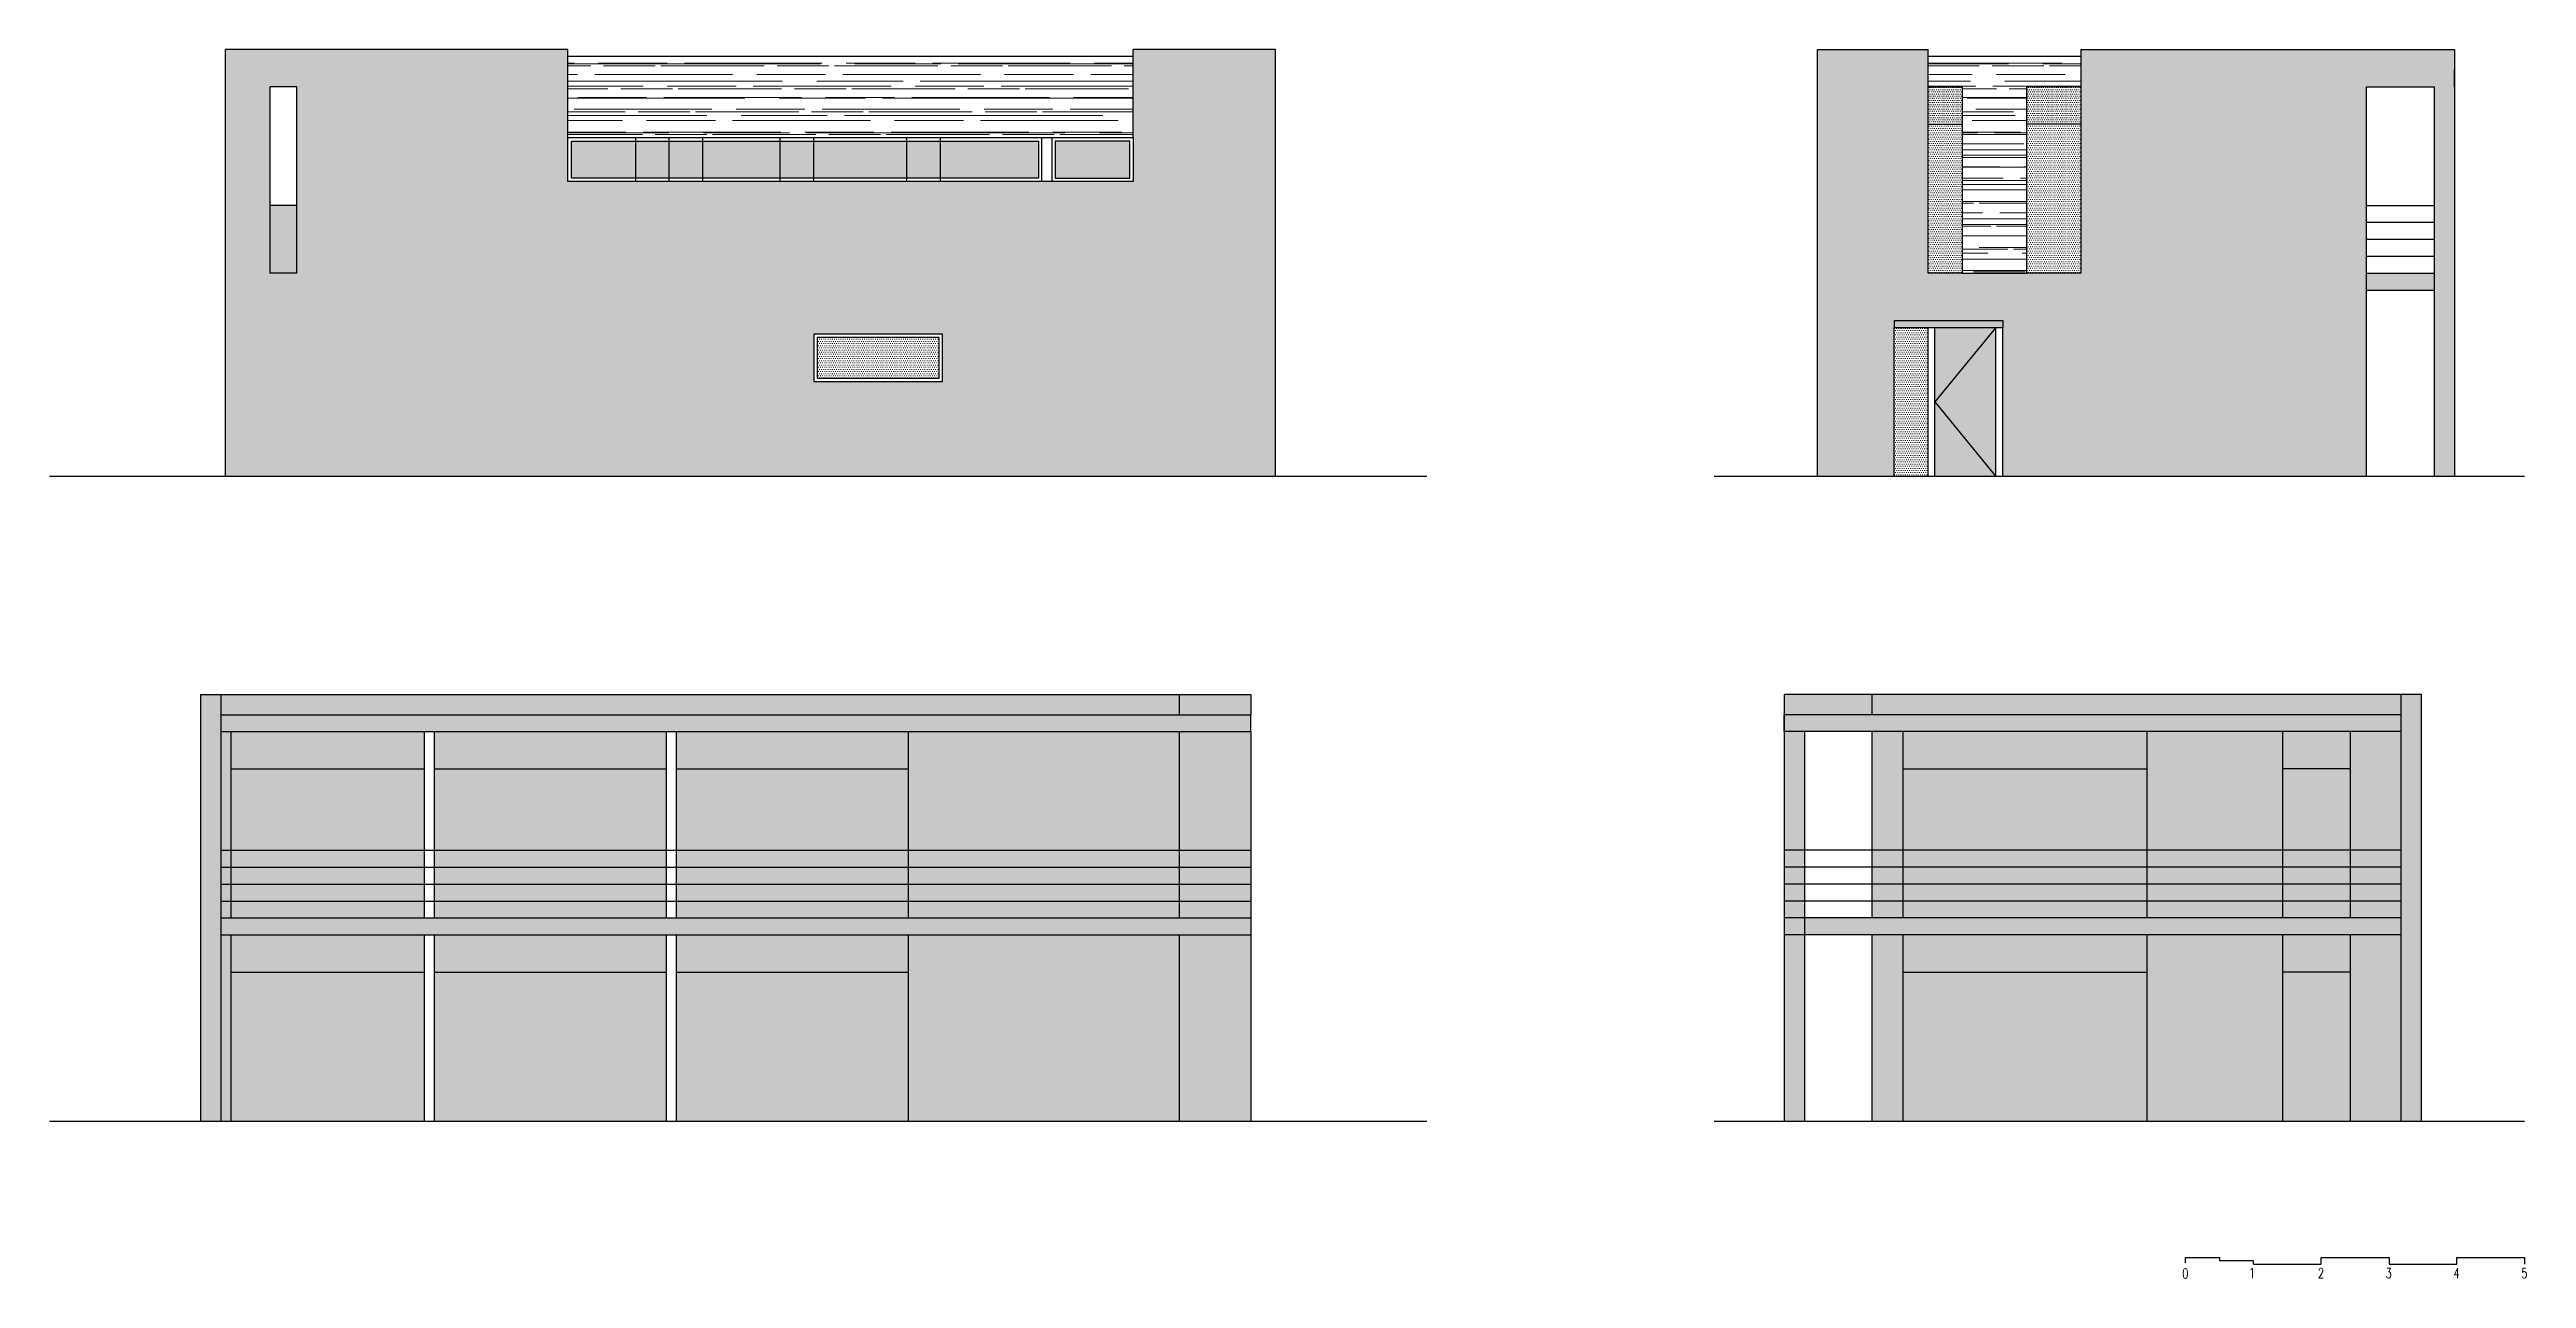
# Model space of a CAD drawing. Header units: millimetres. Extents: x -1097599 to -1097444, y -604198 to -604044.
# Drawn here: x -1097480.65 to -1097444.11, y -604078.44 to -604060.3 of the extents above; entities that cross this region are included whole.
import ezdxf

# ---------------------------------------------------------------- set-up
doc = ezdxf.new("R2010")
doc.units = ezdxf.units.MM
doc.layers.add('SRAFA', color=251, linetype='Continuous', lineweight=9)
doc.layers.add('ZDIVO', color=1, linetype='Continuous')
doc.styles.add('ROMANS', font='romans.shx', dxfattribs={"width": 0.7})
pattern_1 = [(0, (0.1, 0), (0.015875, 0.03175), [0, -0.03175])]

msp = doc.modelspace()

# ---------------------------------------------------------------- texts
at = {"linetype": 'Continuous', "lineweight": 0, "style": 'ROMANS', "width": 0.7}
for s, p in [('0', (-1097449.189, -604078.44)), ('1', (-1097448.204, -604078.436)), ('2', (-1097447.189, -604078.436)), ('3', (-1097446.189, -604078.436)), ('4', (-1097445.189, -604078.436)), ('5', (-1097444.189, -604078.437))]:
    msp.add_text(s, height=0.15, dxfattribs=at).set_placement(p)

# ---------------------------------------------------------------- hatches: boundary and pattern name
at = {"layer": 'SRAFA'}
h = msp.add_hatch(color=8, dxfattribs=at)
h.paths.add_polyline_path([(-1097467.48, -604064.502), (-1097467.48, -604065.202), (-1097469.38, -604065.202), (-1097469.38, -604064.502)], flags=16)
h.paths.add_polyline_path([(-1097446.473, -604066.602), (-1097446.473, -604063.602), (-1097446.473, -604060.852), (-1097445.473, -604060.852), (-1097445.473, -604066.602), (-1097445.173, -604066.602), (-1097445.173, -604060.302), (-1097446.473, -604060.302), (-1097450.688, -604060.302), (-1097450.688, -604063.602), (-1097451.488, -604063.602), (-1097452.438, -604063.602), (-1097452.938, -604063.602), (-1097452.938, -604060.302), (-1097454.573, -604060.302), (-1097454.573, -604066.602), (-1097453.438, -604066.602), (-1097453.438, -604064.402), (-1097453.438, -604064.302), (-1097451.838, -604064.302), (-1097451.838, -604064.402), (-1097451.838, -604066.602)])
h.paths.add_polyline_path([(-1097464.665, -604060.302), (-1097464.665, -604061.602), (-1097464.665, -604062.252), (-1097473.005, -604062.252), (-1097473.005, -604060.302), (-1097478.055, -604060.302), (-1097478.055, -604060.852), (-1097478.055, -604066.602), (-1097462.565, -604066.602), (-1097462.565, -604060.302)])
h.paths.add_polyline_path([(-1097477.405, -604060.852), (-1097477.005, -604060.852), (-1097477.005, -604063.602), (-1097477.405, -604063.602)])
h = msp.add_hatch(dxfattribs=at)
h.set_pattern_fill('AR-RROOF', color=256, scale=0.01, style=0)
h.paths.add_polyline_path([(-1097464.665, -604061.602), (-1097464.665, -604060.402), (-1097473.005, -604060.402), (-1097473.005, -604061.602)])
h = msp.add_hatch(dxfattribs=at)
h.set_pattern_fill('AR-RROOF', color=256, scale=0.01, style=0)
h.paths.add_polyline_path([(-1097450.688, -604060.402), (-1097452.938, -604060.402), (-1097452.938, -604060.852), (-1097452.438, -604060.852), (-1097452.438, -604063.602), (-1097451.488, -604063.602), (-1097451.488, -604060.852), (-1097450.688, -604060.852)])
h = msp.add_hatch(dxfattribs=at)
h.set_pattern_fill('DOTS', color=256, scale=0.02, style=0)
h.paths.add_polyline_path([(-1097452.938, -604060.852), (-1097452.938, -604061.402), (-1097452.438, -604061.402), (-1097452.438, -604060.852)])
h = msp.add_hatch(dxfattribs=at)
h.set_pattern_fill('DOTS', color=256, scale=0.02, style=0)
h.set_pattern_definition(pattern_1)
h.paths.add_polyline_path([(-1097450.688, -604061.402), (-1097450.688, -604060.852), (-1097451.488, -604060.852), (-1097451.488, -604061.402)])
h = msp.add_hatch(dxfattribs=at)
h.set_pattern_fill('DOTS', color=256, scale=0.02, style=0)
h.paths.add_polyline_path([(-1097452.938, -604061.402), (-1097452.938, -604063.602), (-1097452.438, -604063.602), (-1097452.438, -604061.402)])
h = msp.add_hatch(dxfattribs=at)
h.set_pattern_fill('DOTS', color=256, scale=0.02, style=0)
h.set_pattern_definition(pattern_1)
h.paths.add_polyline_path([(-1097450.688, -604061.402), (-1097451.488, -604061.402), (-1097451.488, -604063.602), (-1097450.688, -604063.602)])
h = msp.add_hatch(dxfattribs=at)
h.set_pattern_fill('DOTS', color=256, scale=0.02, style=0)
h.set_pattern_definition([(0, (-1097477.156114, -604062.949236), (0.015875, 0.03175), [0, -0.03175])])
h.paths.add_polyline_path([(-1097477.005, -604062.602), (-1097477.405, -604062.602), (-1097477.405, -604063.602), (-1097477.005, -604063.602)])
h.paths.add_polyline_path([(-1097472.955, -604061.652), (-1097466.065, -604061.652), (-1097466.065, -604062.202), (-1097472.955, -604062.202)])
h.paths.add_polyline_path([(-1097464.715, -604061.652), (-1097465.815, -604061.652), (-1097465.815, -604062.202), (-1097464.715, -604062.202)])
h = msp.add_hatch(color=250, dxfattribs=at)
h.paths.add_polyline_path([(-1097452.838, -604065.502), (-1097452.838, -604066.602), (-1097451.938, -604066.602)], flags=17)
h.paths.add_polyline_path([(-1097451.938, -604064.402), (-1097452.838, -604065.502), (-1097451.938, -604066.602)])
h.paths.add_polyline_path([(-1097452.838, -604064.402), (-1097452.838, -604065.502), (-1097451.938, -604064.402)])
h.paths.add_polyline_path([(-1097445.473, -604063.852), (-1097445.473, -604063.602), (-1097446.473, -604063.602), (-1097446.473, -604063.852)])
h.paths.add_polyline_path([(-1097445.963, -604073.369), (-1097445.963, -604073.119), (-1097455.063, -604073.119), (-1097455.063, -604073.369)])
h.paths.add_polyline_path([(-1097445.963, -604070.369), (-1097445.963, -604070.119), (-1097455.063, -604070.119), (-1097455.063, -604070.369)])
h.paths.add_polyline_path([(-1097478.123, -604073.119), (-1097478.123, -604073.369), (-1097462.933, -604073.369), (-1097462.933, -604073.119)])
h.paths.add_polyline_path([(-1097478.123, -604070.119), (-1097478.123, -604070.369), (-1097462.933, -604070.369), (-1097462.933, -604070.119)])
msp.add_hatch(color=250, dxfattribs=at).paths.add_polyline_path([(-1097451.838, -604064.302), (-1097453.438, -604064.302), (-1097453.438, -604064.402), (-1097451.838, -604064.402)])
h = msp.add_hatch(dxfattribs=at)
h.set_pattern_fill('DOTS', color=256, scale=0.02, style=0)
h.paths.add_polyline_path([(-1097452.938, -604066.602), (-1097452.938, -604064.402), (-1097453.438, -604064.402), (-1097453.438, -604066.602)])
h = msp.add_hatch(dxfattribs=at)
h.set_pattern_fill('DOTS', color=256, scale=0.02, style=0)
h.set_pattern_definition([(0, (1.3, 8e-10), (0.015875, 0.03175), [0, -0.03175])])
h.paths.add_polyline_path([(-1097467.53, -604065.152), (-1097467.53, -604064.552), (-1097469.33, -604064.552), (-1097469.33, -604065.152)])
h = msp.add_hatch(color=8, dxfattribs=at)
h.paths.add_polyline_path([(-1097478.423, -604076.119), (-1097477.973, -604076.119), (-1097477.973, -604073.369), (-1097478.123, -604073.369), (-1097478.123, -604072.119), (-1097478.273, -604072.119), (-1097478.423, -604072.119), (-1097478.423, -604073.369)])
h.paths.add_polyline_path([(-1097478.423, -604072.119), (-1097477.973, -604072.119), (-1097477.973, -604070.369), (-1097478.123, -604070.369), (-1097478.123, -604070.119), (-1097478.423, -604070.119), (-1097478.423, -604070.369)])
h.paths.add_polyline_path([(-1097463.983, -604072.119), (-1097463.983, -604070.369), (-1097467.983, -604070.369), (-1097467.983, -604072.119)])
h.paths.add_polyline_path([(-1097463.983, -604072.369), (-1097463.983, -604072.119), (-1097467.983, -604072.119), (-1097467.983, -604072.369)])
h.paths.add_polyline_path([(-1097463.983, -604072.619), (-1097463.983, -604072.369), (-1097467.983, -604072.369), (-1097467.983, -604072.619)])
h.paths.add_polyline_path([(-1097463.983, -604072.869), (-1097463.983, -604072.619), (-1097467.983, -604072.619), (-1097467.983, -604072.869)])
h.paths.add_polyline_path([(-1097463.983, -604073.119), (-1097463.983, -604072.869), (-1097467.983, -604072.869), (-1097467.983, -604073.119)])
h.paths.add_polyline_path([(-1097467.983, -604073.369), (-1097467.983, -604076.119), (-1097463.983, -604076.119), (-1097463.983, -604073.369)])
h.paths.add_polyline_path([(-1097463.983, -604070.119), (-1097463.983, -604069.819), (-1097478.423, -604069.819), (-1097478.423, -604070.119)])
h.paths.add_polyline_path([(-1097478.123, -604072.119), (-1097478.123, -604072.369), (-1097477.973, -604072.369), (-1097477.973, -604072.119)], flags=17)
h.paths.add_polyline_path([(-1097478.123, -604072.369), (-1097478.123, -604072.619), (-1097477.973, -604072.619), (-1097477.973, -604072.369)], flags=16)
h.paths.add_polyline_path([(-1097478.123, -604072.619), (-1097478.123, -604072.869), (-1097477.973, -604072.869), (-1097477.973, -604072.619)], flags=16)
h.paths.add_polyline_path([(-1097478.123, -604072.869), (-1097478.123, -604073.119), (-1097477.973, -604073.119), (-1097477.973, -604072.869)], flags=17)
h = msp.add_hatch(color=8, dxfattribs=at)
h.paths.add_polyline_path([(-1097462.933, -604073.369), (-1097463.983, -604073.369), (-1097463.983, -604076.119), (-1097462.933, -604076.119)])
h.paths.add_polyline_path([(-1097462.933, -604073.119), (-1097462.933, -604072.869), (-1097463.983, -604072.869), (-1097463.983, -604073.119)])
h.paths.add_polyline_path([(-1097462.933, -604072.869), (-1097462.933, -604072.619), (-1097463.983, -604072.619), (-1097463.983, -604072.869)])
h.paths.add_polyline_path([(-1097462.933, -604072.619), (-1097462.933, -604072.369), (-1097463.983, -604072.369), (-1097463.983, -604072.619)])
h.paths.add_polyline_path([(-1097462.933, -604072.369), (-1097462.933, -604072.119), (-1097463.983, -604072.119), (-1097463.983, -604072.369)])
h.paths.add_polyline_path([(-1097462.933, -604072.119), (-1097462.933, -604070.369), (-1097463.983, -604070.369), (-1097463.983, -604072.119)])
h.paths.add_polyline_path([(-1097463.983, -604069.819), (-1097463.983, -604070.119), (-1097462.933, -604070.119), (-1097462.933, -604069.819)])
h = msp.add_hatch(color=8, dxfattribs=at)
h.paths.add_polyline_path([(-1097455.063, -604069.819), (-1097455.063, -604070.119), (-1097453.763, -604070.119), (-1097453.763, -604069.819)])
h.paths.add_polyline_path([(-1097455.063, -604072.119), (-1097454.763, -604072.119), (-1097454.763, -604070.369), (-1097455.063, -604070.369)])
h.paths.add_polyline_path([(-1097455.063, -604076.119), (-1097454.763, -604076.119), (-1097454.763, -604073.369), (-1097455.063, -604073.369)])
h.paths.add_polyline_path([(-1097455.063, -604073.119), (-1097454.763, -604073.119), (-1097454.763, -604072.869), (-1097455.063, -604072.869)])
h.paths.add_polyline_path([(-1097455.063, -604072.869), (-1097454.763, -604072.869), (-1097454.763, -604072.619), (-1097455.063, -604072.619)])
h.paths.add_polyline_path([(-1097455.063, -604072.369), (-1097455.063, -604072.619), (-1097454.763, -604072.619), (-1097454.763, -604072.369)])
h.paths.add_polyline_path([(-1097454.763, -604072.369), (-1097454.763, -604072.119), (-1097455.063, -604072.119), (-1097455.063, -604072.369)])
h = msp.add_hatch(color=8, dxfattribs=at)
h.paths.add_polyline_path([(-1097447.713, -604072.119), (-1097447.713, -604070.369), (-1097449.713, -604070.369), (-1097449.713, -604072.119)])
h.paths.add_polyline_path([(-1097449.713, -604073.369), (-1097449.713, -604076.119), (-1097447.713, -604076.119), (-1097447.713, -604073.369)])
h.paths.add_polyline_path([(-1097453.763, -604076.119), (-1097453.313, -604076.119), (-1097453.313, -604073.369), (-1097453.763, -604073.369)])
h.paths.add_polyline_path([(-1097453.763, -604072.869), (-1097453.763, -604073.119), (-1097453.313, -604073.119), (-1097453.313, -604072.869)])
h.paths.add_polyline_path([(-1097453.763, -604072.619), (-1097453.763, -604072.869), (-1097453.313, -604072.869), (-1097453.313, -604072.619)])
h.paths.add_polyline_path([(-1097453.763, -604072.369), (-1097453.763, -604072.619), (-1097453.313, -604072.619), (-1097453.313, -604072.369)])
h.paths.add_polyline_path([(-1097453.313, -604072.369), (-1097453.313, -604072.119), (-1097453.763, -604072.119), (-1097453.763, -604072.369)])
h.paths.add_polyline_path([(-1097453.763, -604072.119), (-1097453.313, -604072.119), (-1097453.313, -604070.369), (-1097453.763, -604070.369)])
h.paths.add_polyline_path([(-1097445.663, -604070.119), (-1097445.663, -604069.819), (-1097453.763, -604069.819), (-1097453.763, -604070.119)])
h.paths.add_polyline_path([(-1097446.713, -604072.119), (-1097445.663, -604072.119), (-1097445.663, -604070.369), (-1097445.663, -604070.119), (-1097445.963, -604070.119), (-1097445.963, -604070.369), (-1097446.713, -604070.369)])
h.paths.add_polyline_path([(-1097446.713, -604072.119), (-1097446.713, -604072.369), (-1097445.663, -604072.369), (-1097445.663, -604072.119)])
h.paths.add_polyline_path([(-1097446.713, -604072.369), (-1097446.713, -604072.619), (-1097445.663, -604072.619), (-1097445.663, -604072.369)])
h.paths.add_polyline_path([(-1097445.663, -604072.869), (-1097445.663, -604072.619), (-1097446.713, -604072.619), (-1097446.713, -604072.869)])
h.paths.add_polyline_path([(-1097445.663, -604073.119), (-1097445.663, -604072.869), (-1097446.713, -604072.869), (-1097446.713, -604073.119), (-1097445.963, -604073.119), (-1097445.963, -604073.369), (-1097445.663, -604073.369), (-1097445.663, -604073.244)])
h.paths.add_polyline_path([(-1097446.713, -604073.369), (-1097446.713, -604076.119), (-1097445.663, -604076.119), (-1097445.663, -604073.369)])
h.paths.add_polyline_path([(-1097447.713, -604073.119), (-1097447.713, -604072.869), (-1097449.713, -604072.869), (-1097449.713, -604073.119)])
h.paths.add_polyline_path([(-1097449.713, -604072.619), (-1097449.713, -604072.869), (-1097447.713, -604072.869), (-1097447.713, -604072.619)])
h.paths.add_polyline_path([(-1097449.713, -604072.369), (-1097449.713, -604072.619), (-1097447.713, -604072.619), (-1097447.713, -604072.369)])
h.paths.add_polyline_path([(-1097449.713, -604072.119), (-1097449.713, -604072.369), (-1097447.713, -604072.369), (-1097447.713, -604072.119)])
h = msp.add_hatch(dxfattribs=at)
h.set_pattern_fill('DOTS', color=256, scale=0.02, style=0)
h.set_pattern_definition([(0, (0, 12.613998), (0.015875, 0.03175), [0, -0.03175])])
h.paths.add_polyline_path([(-1097477.973, -604076.119), (-1097475.123, -604076.119), (-1097475.123, -604073.919), (-1097477.973, -604073.919)])
h.paths.add_polyline_path([(-1097474.973, -604076.119), (-1097471.553, -604076.119), (-1097471.553, -604073.919), (-1097474.973, -604073.919)])
h.paths.add_polyline_path([(-1097471.403, -604076.119), (-1097467.983, -604076.119), (-1097467.983, -604073.919), (-1097471.403, -604073.919)])
h.paths.add_polyline_path([(-1097471.403, -604073.919), (-1097467.983, -604073.919), (-1097467.983, -604073.369), (-1097471.403, -604073.369)])
h.paths.add_polyline_path([(-1097471.553, -604073.369), (-1097474.973, -604073.369), (-1097474.973, -604073.919), (-1097471.553, -604073.919)])
h.paths.add_polyline_path([(-1097475.123, -604073.369), (-1097477.973, -604073.369), (-1097477.973, -604073.919), (-1097475.123, -604073.919)])
h.paths.add_polyline_path([(-1097477.973, -604072.119), (-1097475.123, -604072.119), (-1097475.123, -604070.919), (-1097477.973, -604070.919)])
h.paths.add_polyline_path([(-1097471.553, -604072.119), (-1097471.553, -604070.919), (-1097474.973, -604070.919), (-1097474.973, -604072.119)])
h.paths.add_polyline_path([(-1097471.403, -604072.119), (-1097467.983, -604072.119), (-1097467.983, -604070.919), (-1097471.403, -604070.919)])
h.paths.add_polyline_path([(-1097471.403, -604070.919), (-1097467.983, -604070.919), (-1097467.983, -604070.369), (-1097471.403, -604070.369)])
h.paths.add_polyline_path([(-1097471.553, -604070.369), (-1097474.973, -604070.369), (-1097474.973, -604070.919), (-1097471.553, -604070.919)])
h.paths.add_polyline_path([(-1097475.123, -604070.369), (-1097477.973, -604070.369), (-1097477.973, -604070.919), (-1097475.123, -604070.919)])
h.paths.add_polyline_path([(-1097475.123, -604072.119), (-1097477.973, -604072.119), (-1097477.973, -604072.369), (-1097475.123, -604072.369)])
h.paths.add_polyline_path([(-1097475.123, -604072.369), (-1097477.973, -604072.369), (-1097477.973, -604072.619), (-1097475.123, -604072.619)])
h.paths.add_polyline_path([(-1097475.123, -604072.869), (-1097475.123, -604072.619), (-1097477.973, -604072.619), (-1097477.973, -604072.869)])
h.paths.add_polyline_path([(-1097475.123, -604072.869), (-1097477.973, -604072.869), (-1097477.973, -604073.119), (-1097475.123, -604073.119)])
h.paths.add_polyline_path([(-1097471.553, -604072.869), (-1097474.973, -604072.869), (-1097474.973, -604073.119), (-1097471.553, -604073.119)])
h.paths.add_polyline_path([(-1097474.973, -604072.869), (-1097471.553, -604072.869), (-1097471.553, -604072.619), (-1097474.973, -604072.619)])
h.paths.add_polyline_path([(-1097474.973, -604072.619), (-1097471.553, -604072.619), (-1097471.553, -604072.369), (-1097474.973, -604072.369)])
h.paths.add_polyline_path([(-1097474.973, -604072.119), (-1097474.973, -604072.369), (-1097471.553, -604072.369), (-1097471.553, -604072.119)])
h.paths.add_polyline_path([(-1097467.983, -604072.869), (-1097471.403, -604072.869), (-1097471.403, -604073.119), (-1097467.983, -604073.119)])
h.paths.add_polyline_path([(-1097467.983, -604072.619), (-1097471.403, -604072.619), (-1097471.403, -604072.869), (-1097467.983, -604072.869)])
h.paths.add_polyline_path([(-1097467.983, -604072.369), (-1097471.403, -604072.369), (-1097471.403, -604072.619), (-1097467.983, -604072.619)])
h.paths.add_polyline_path([(-1097471.403, -604072.369), (-1097467.983, -604072.369), (-1097467.983, -604072.119), (-1097471.403, -604072.119)])
h = msp.add_hatch(dxfattribs=at)
h.set_pattern_fill('DOTS', color=256, scale=0.02, style=0)
h.paths.add_polyline_path([(-1097453.313, -604073.919), (-1097453.313, -604076.119), (-1097449.713, -604076.119), (-1097449.713, -604073.919)])
h.paths.add_polyline_path([(-1097449.713, -604073.919), (-1097449.713, -604073.369), (-1097453.313, -604073.369), (-1097453.313, -604073.919)])
h.paths.add_polyline_path([(-1097453.313, -604072.869), (-1097453.313, -604073.119), (-1097449.713, -604073.119), (-1097449.713, -604072.869)])
h.paths.add_polyline_path([(-1097453.313, -604072.619), (-1097453.313, -604072.869), (-1097449.713, -604072.869), (-1097449.713, -604072.619)])
h.paths.add_polyline_path([(-1097453.313, -604072.369), (-1097453.313, -604072.619), (-1097449.713, -604072.619), (-1097449.713, -604072.369)])
h.paths.add_polyline_path([(-1097453.313, -604072.119), (-1097453.313, -604072.369), (-1097449.713, -604072.369), (-1097449.713, -604072.119)])
h.paths.add_polyline_path([(-1097449.713, -604072.119), (-1097449.713, -604070.919), (-1097453.313, -604070.919), (-1097453.313, -604072.119)])
h.paths.add_polyline_path([(-1097453.313, -604070.369), (-1097453.313, -604070.919), (-1097449.713, -604070.919), (-1097449.713, -604070.369)])
h.paths.add_polyline_path([(-1097446.713, -604070.919), (-1097446.713, -604070.369), (-1097447.713, -604070.369), (-1097447.713, -604070.919)])
h.paths.add_polyline_path([(-1097446.713, -604072.119), (-1097446.713, -604070.919), (-1097447.713, -604070.919), (-1097447.713, -604072.119)])
h.paths.add_polyline_path([(-1097446.713, -604072.369), (-1097446.713, -604072.119), (-1097447.713, -604072.119), (-1097447.713, -604072.369)])
h.paths.add_polyline_path([(-1097446.713, -604072.619), (-1097446.713, -604072.369), (-1097447.713, -604072.369), (-1097447.713, -604072.619)])
h.paths.add_polyline_path([(-1097447.713, -604072.619), (-1097447.713, -604072.869), (-1097446.713, -604072.869), (-1097446.713, -604072.619)])
h.paths.add_polyline_path([(-1097447.713, -604072.869), (-1097447.713, -604073.119), (-1097446.713, -604073.119), (-1097446.713, -604072.869)])
h.paths.add_polyline_path([(-1097446.713, -604073.919), (-1097446.713, -604073.369), (-1097447.713, -604073.369), (-1097447.713, -604073.919)])
h.paths.add_polyline_path([(-1097447.713, -604076.119), (-1097446.713, -604076.119), (-1097446.713, -604073.919), (-1097447.713, -604073.919)])

# ---------------------------------------------------------------- linework, layer by layer
for p, q in [((-1097478.055, -604066.602), (-1097478.055, -604060.302)), ((-1097473.005, -604060.302), (-1097478.055, -604060.302)), ((-1097473.005, -604061.602), (-1097473.005, -604060.302)), ((-1097473.005, -604060.402), (-1097464.665, -604060.402)), ((-1097462.565, -604060.302), (-1097464.665, -604060.302)), ((-1097464.665, -604061.602), (-1097464.665, -604060.302)), ((-1097462.565, -604066.602), (-1097462.565, -604060.302)), ((-1097454.573, -604060.302), (-1097452.938, -604060.302)), ((-1097454.573, -604066.602), (-1097454.573, -604060.302)), ((-1097452.938, -604063.602), (-1097452.938, -604060.302)), ((-1097452.938, -604060.402), (-1097450.688, -604060.402)), ((-1097450.688, -604060.302), (-1097450.688, -604063.602)), ((-1097450.688, -604060.302), (-1097446.473, -604060.302)), ((-1097446.473, -604060.302), (-1097445.173, -604060.302)), ((-1097445.173, -604060.302), (-1097445.173, -604066.602)), ((-1097445.173, -604060.852), (-1097445.173, -604060.602)), ((-1097477.405, -604060.852), (-1097477.405, -604063.602)), ((-1097477.005, -604060.852), (-1097477.405, -604060.852)), ((-1097477.005, -604063.602), (-1097477.005, -604060.852)), ((-1097452.938, -604060.852), (-1097452.438, -604060.852)), ((-1097452.438, -604060.852), (-1097452.438, -604063.602)), ((-1097450.688, -604060.852), (-1097451.488, -604060.852)), ((-1097451.488, -604060.852), (-1097451.488, -604063.602)), ((-1097446.473, -604063.602), (-1097446.473, -604060.852)), ((-1097446.473, -604060.852), (-1097445.473, -604060.852)), ((-1097445.473, -604060.852), (-1097445.473, -604066.602)), ((-1097452.938, -604061.402), (-1097452.438, -604061.402)), ((-1097450.688, -604061.402), (-1097451.488, -604061.402)), ((-1097472.005, -604062.252), (-1097472.005, -604061.602)), ((-1097471.51, -604062.252), (-1097471.51, -604061.602)), ((-1097471.015, -604062.252), (-1097471.015, -604061.602)), ((-1097469.875, -604062.252), (-1097469.875, -604061.602)), ((-1097469.38, -604062.252), (-1097469.38, -604061.602)), ((-1097468.005, -604062.252), (-1097468.005, -604061.602)), ((-1097467.51, -604062.252), (-1097467.51, -604061.602)), ((-1097466.015, -604062.252), (-1097466.015, -604061.602)), ((-1097465.865, -604061.602), (-1097465.865, -604062.252)), ((-1097477.005, -604062.602), (-1097477.405, -604062.602)), ((-1097446.473, -604062.602), (-1097445.473, -604062.602)), ((-1097446.473, -604062.852), (-1097445.473, -604062.852)), ((-1097446.473, -604063.102), (-1097445.473, -604063.102)), ((-1097446.473, -604063.352), (-1097445.473, -604063.352)), ((-1097477.005, -604063.602), (-1097477.405, -604063.602)), ((-1097452.438, -604063.602), (-1097452.938, -604063.602)), ((-1097452.438, -604063.602), (-1097451.488, -604063.602)), ((-1097450.688, -604063.602), (-1097451.488, -604063.602)), ((-1097446.473, -604063.602), (-1097445.473, -604063.602)), ((-1097446.473, -604066.602), (-1097446.473, -604063.602)), ((-1097445.173, -604063.602), (-1097445.173, -604063.852)), ((-1097446.473, -604063.852), (-1097445.473, -604063.852)), ((-1097453.438, -604064.302), (-1097451.838, -604064.302)), ((-1097453.438, -604064.302), (-1097453.438, -604064.402)), ((-1097453.438, -604064.402), (-1097451.838, -604064.402)), ((-1097453.438, -604066.602), (-1097453.438, -604064.402)), ((-1097452.938, -604066.602), (-1097452.938, -604064.402)), ((-1097452.838, -604066.602), (-1097452.838, -604064.402)), ((-1097451.938, -604064.402), (-1097452.838, -604065.502)), ((-1097451.938, -604066.602), (-1097451.938, -604064.402)), ((-1097451.838, -604064.302), (-1097451.838, -604064.402)), ((-1097451.838, -604066.602), (-1097451.838, -604064.402)), ((-1097469.38, -604064.502), (-1097469.38, -604065.202)), ((-1097469.33, -604064.552), (-1097469.33, -604065.152)), ((-1097452.838, -604065.502), (-1097451.938, -604066.602)), ((-1097478.423, -604069.819), (-1097463.983, -604069.819)), ((-1097478.423, -604076.119), (-1097478.423, -604069.819)), ((-1097478.123, -604076.119), (-1097478.123, -604069.819)), ((-1097463.983, -604070.119), (-1097463.983, -604069.819)), ((-1097463.983, -604069.819), (-1097462.933, -604069.819)), ((-1097462.933, -604069.819), (-1097462.933, -604070.119)), ((-1097453.763, -604069.819), (-1097455.063, -604069.819)), ((-1097455.063, -604069.819), (-1097455.063, -604076.119)), ((-1097445.663, -604069.819), (-1097453.763, -604069.819)), ((-1097453.763, -604070.119), (-1097453.763, -604069.819)), ((-1097445.963, -604076.119), (-1097445.963, -604069.819)), ((-1097445.663, -604076.119), (-1097445.663, -604069.819)), ((-1097478.123, -604070.119), (-1097462.933, -604070.119)), ((-1097462.933, -604070.369), (-1097462.933, -604070.119)), ((-1097445.963, -604070.119), (-1097455.063, -604070.119)), ((-1097455.063, -604070.369), (-1097455.063, -604070.119)), ((-1097478.123, -604070.369), (-1097462.933, -604070.369)), ((-1097477.973, -604073.119), (-1097477.973, -604070.369)), ((-1097475.123, -604073.119), (-1097475.123, -604070.369)), ((-1097474.973, -604073.119), (-1097474.973, -604070.369)), ((-1097471.553, -604073.119), (-1097471.553, -604070.369)), ((-1097471.403, -604073.119), (-1097471.403, -604070.369)), ((-1097467.983, -604073.119), (-1097467.983, -604070.369)), ((-1097463.983, -604073.119), (-1097463.983, -604070.369)), ((-1097462.933, -604070.369), (-1097462.933, -604073.119)), ((-1097445.963, -604070.369), (-1097455.063, -604070.369)), ((-1097453.763, -604070.369), (-1097454.763, -604070.369)), ((-1097454.763, -604070.369), (-1097454.763, -604076.119)), ((-1097453.763, -604073.119), (-1097453.763, -604070.369)), ((-1097453.313, -604070.369), (-1097453.313, -604073.119)), ((-1097449.713, -604070.369), (-1097449.713, -604073.119)), ((-1097447.713, -604070.369), (-1097447.713, -604073.119)), ((-1097446.713, -604070.369), (-1097446.713, -604073.119)), ((-1097477.973, -604070.919), (-1097475.123, -604070.919)), ((-1097474.973, -604070.919), (-1097471.553, -604070.919)), ((-1097471.403, -604070.919), (-1097467.983, -604070.919)), ((-1097453.313, -604070.919), (-1097449.713, -604070.919)), ((-1097446.713, -604070.919), (-1097447.713, -604070.919)), ((-1097478.123, -604072.119), (-1097462.933, -604072.119)), ((-1097445.963, -604072.119), (-1097455.063, -604072.119)), ((-1097478.123, -604072.369), (-1097462.933, -604072.369)), ((-1097445.963, -604072.369), (-1097455.063, -604072.369)), ((-1097478.123, -604072.619), (-1097462.933, -604072.619)), ((-1097445.963, -604072.619), (-1097455.063, -604072.619)), ((-1097478.123, -604072.869), (-1097462.933, -604072.869)), ((-1097478.123, -604073.119), (-1097462.933, -604073.119)), ((-1097462.933, -604073.119), (-1097462.933, -604073.369)), ((-1097445.963, -604072.869), (-1097455.063, -604072.869)), ((-1097445.963, -604073.119), (-1097455.063, -604073.119)), ((-1097455.063, -604073.119), (-1097455.063, -604073.369)), ((-1097478.123, -604073.369), (-1097462.933, -604073.369)), ((-1097477.973, -604076.119), (-1097477.973, -604073.369)), ((-1097475.123, -604076.119), (-1097475.123, -604073.369)), ((-1097474.973, -604076.119), (-1097474.973, -604073.369)), ((-1097471.553, -604076.119), (-1097471.553, -604073.369)), ((-1097471.403, -604076.119), (-1097471.403, -604073.369)), ((-1097467.983, -604076.119), (-1097467.983, -604073.369)), ((-1097463.983, -604076.119), (-1097463.983, -604073.369)), ((-1097462.933, -604073.369), (-1097462.933, -604076.119)), ((-1097445.963, -604073.369), (-1097455.063, -604073.369)), ((-1097453.763, -604076.119), (-1097453.763, -604073.369)), ((-1097453.313, -604073.369), (-1097453.313, -604076.119)), ((-1097449.713, -604073.369), (-1097449.713, -604076.119)), ((-1097447.713, -604073.369), (-1097447.713, -604076.119)), ((-1097446.713, -604073.369), (-1097446.713, -604076.119)), ((-1097477.973, -604073.919), (-1097475.123, -604073.919)), ((-1097474.973, -604073.919), (-1097471.553, -604073.919)), ((-1097471.403, -604073.919), (-1097467.983, -604073.919)), ((-1097453.313, -604073.919), (-1097449.713, -604073.919)), ((-1097446.713, -604073.919), (-1097447.713, -604073.919))]:
    msp.add_line(p, q)
at = {"linetype": 'Continuous'}
for p, q in [((-1097449.14, -604078.208), (-1097449.14, -604078.128)), ((-1097449.14, -604078.128), (-1097448.64, -604078.128)), ((-1097448.64, -604078.128), (-1097448.64, -604078.178)), ((-1097448.14, -604078.178), (-1097448.64, -604078.178)), ((-1097448.14, -604078.228), (-1097448.14, -604078.178)), ((-1097448.14, -604078.228), (-1097447.14, -604078.228)), ((-1097447.14, -604078.228), (-1097447.14, -604078.128)), ((-1097447.14, -604078.128), (-1097446.14, -604078.128)), ((-1097446.14, -604078.128), (-1097446.14, -604078.228)), ((-1097446.14, -604078.228), (-1097445.14, -604078.228)), ((-1097445.14, -604078.228), (-1097445.14, -604078.128)), ((-1097445.14, -604078.128), (-1097444.14, -604078.128)), ((-1097444.14, -604078.128), (-1097444.14, -604078.228))]:
    msp.add_line(p, q, dxfattribs=at)
for points in [[(-1097473.005, -604061.602), (-1097464.665, -604061.602), (-1097464.665, -604062.252), (-1097473.005, -604062.252)], [(-1097472.955, -604061.652), (-1097466.065, -604061.652), (-1097466.065, -604062.202), (-1097472.955, -604062.202)], [(-1097464.715, -604061.652), (-1097465.815, -604061.652), (-1097465.815, -604062.202), (-1097464.715, -604062.202)]]:
    msp.add_lwpolyline(points, close=True)
for points in [[(-1097469.38, -604065.202), (-1097467.48, -604065.202), (-1097467.48, -604064.502), (-1097469.38, -604064.502)], [(-1097469.33, -604065.152), (-1097467.53, -604065.152), (-1097467.53, -604064.552), (-1097469.33, -604064.552)]]:
    msp.add_lwpolyline(points)
at = {"layer": 'ZDIVO'}
for p, q in [((-1097460.335, -604066.602), (-1097480.653, -604066.602)), ((-1097444.14, -604066.602), (-1097456.097, -604066.602)), ((-1097480.653, -604076.119), (-1097460.335, -604076.119)), ((-1097456.097, -604076.119), (-1097444.14, -604076.119))]:
    msp.add_line(p, q, dxfattribs=at)

msp.set_redraw_order([(e.dxf.handle, doc.entitydb.next_handle()) for e in msp.query("TEXT MTEXT ATTDEF DIMENSION ARC_DIMENSION")])  # texts and dimensions are drawn at this point

doc.saveas('drawing.dxf')
